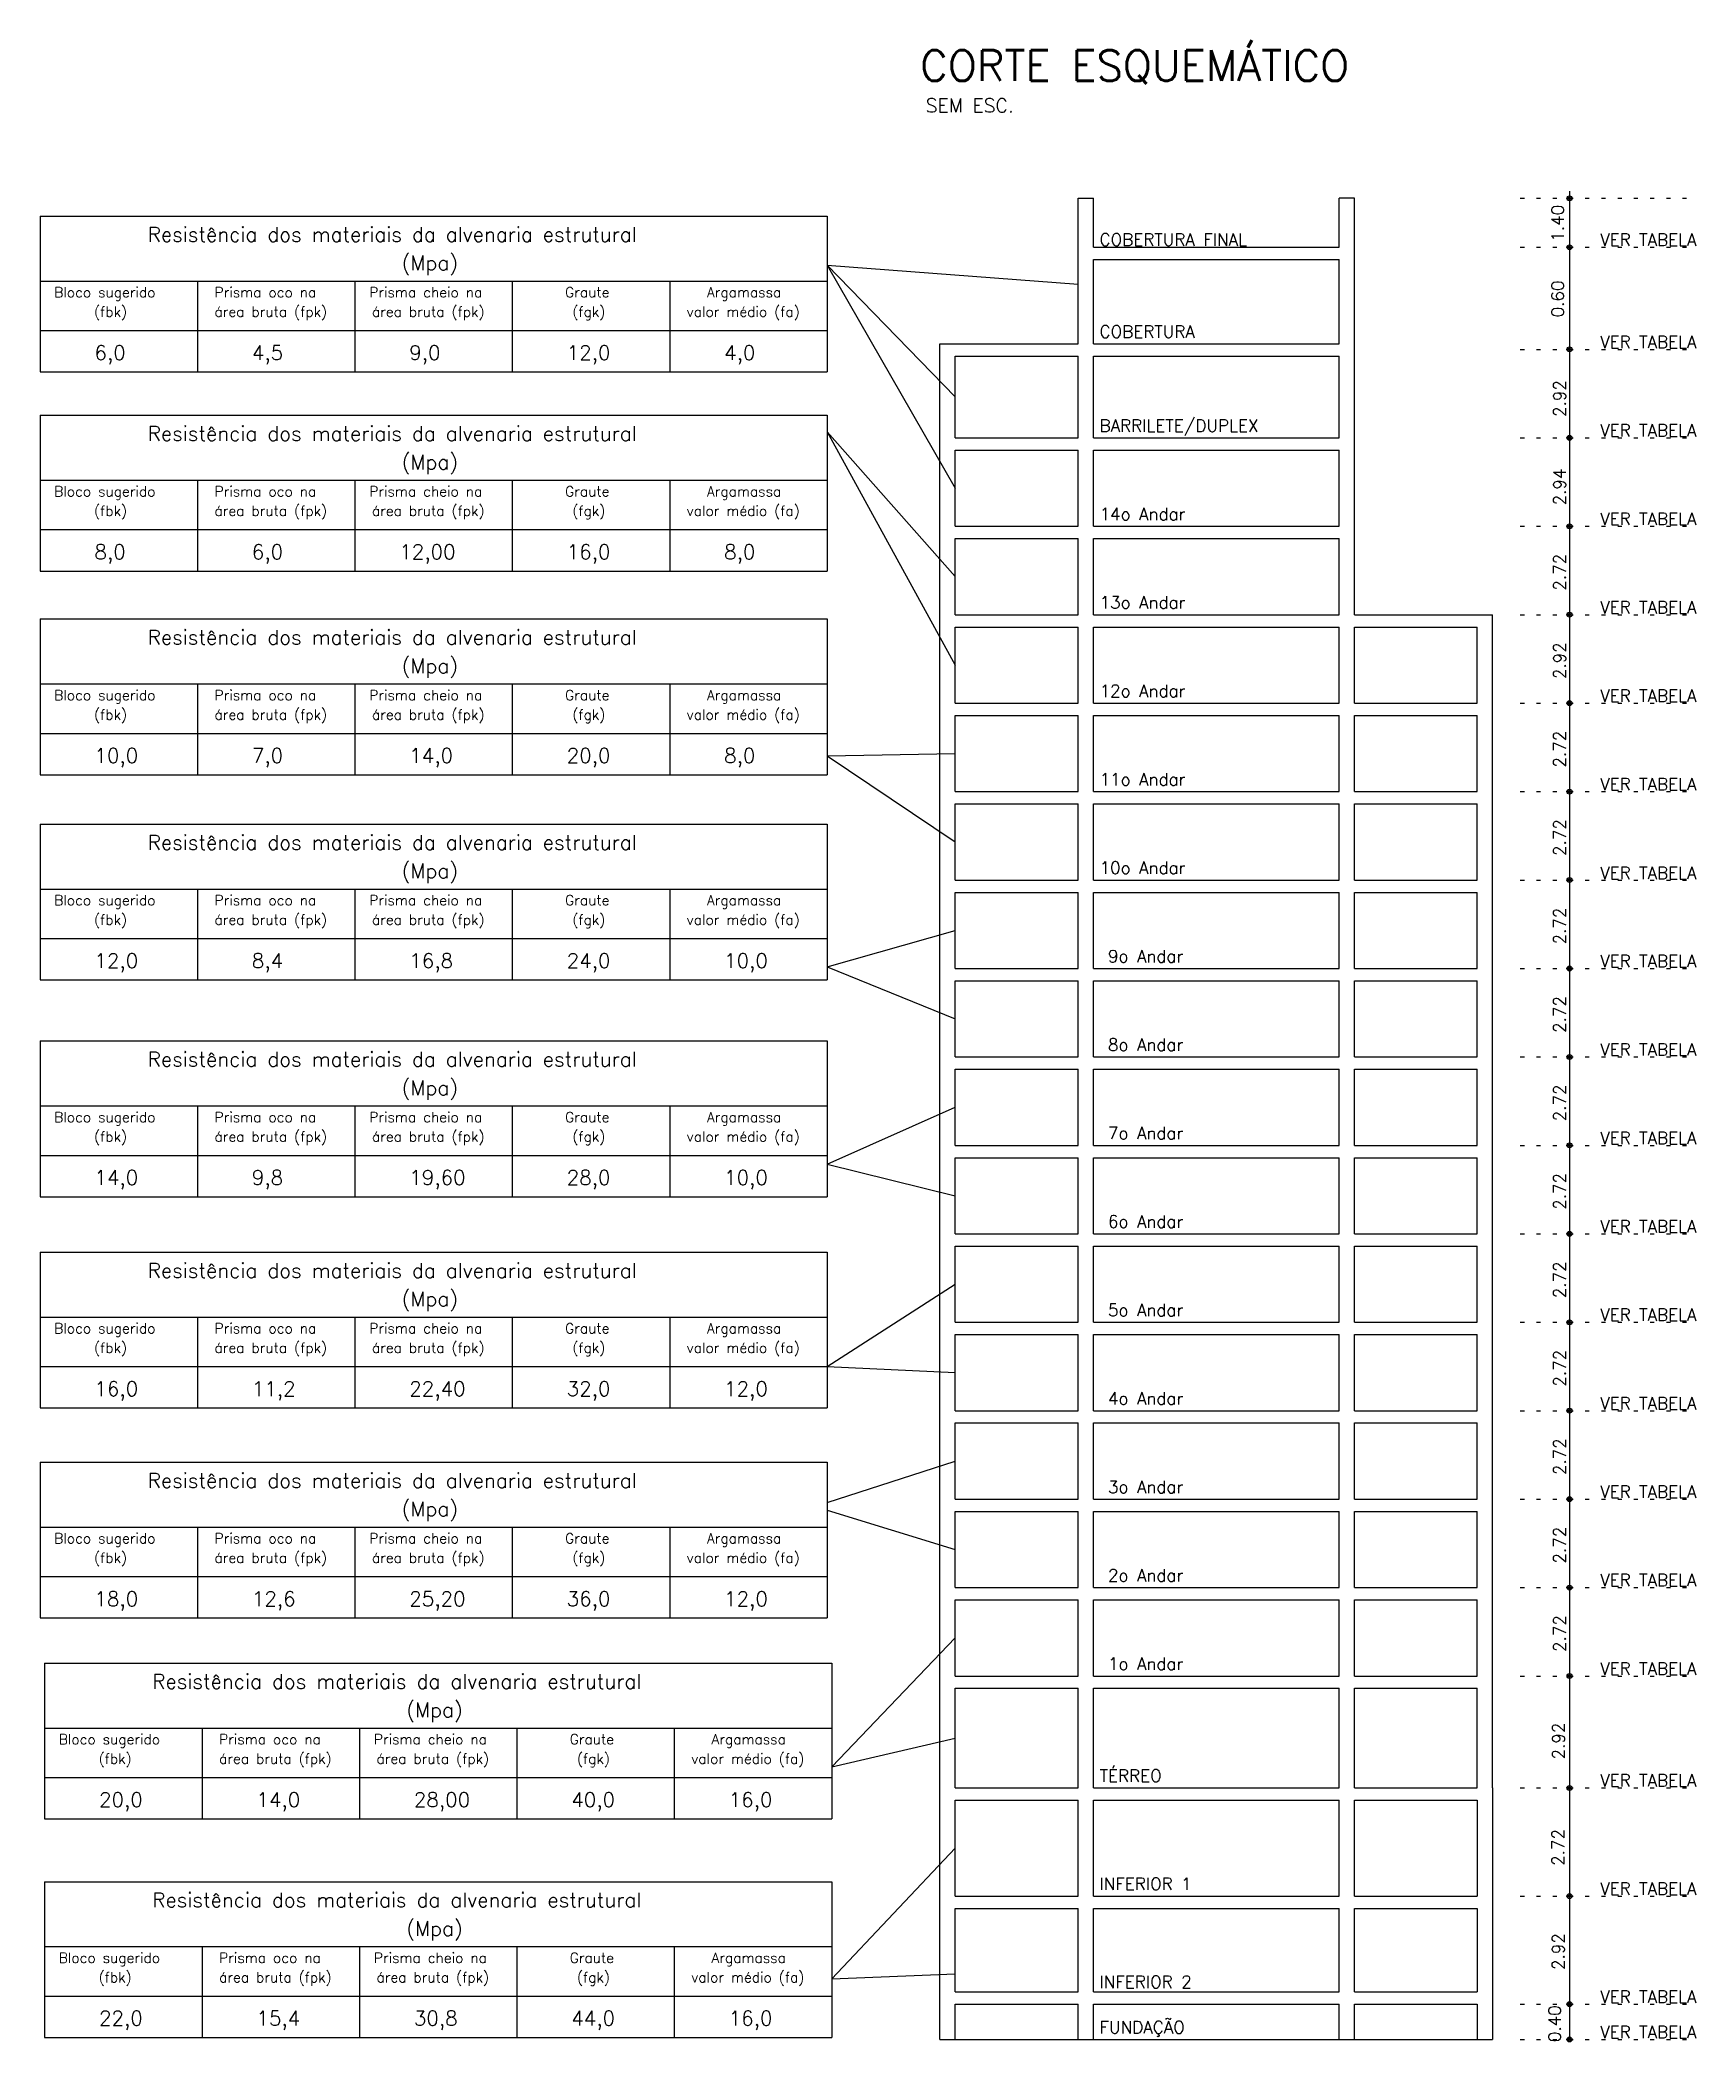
# Model space of a CAD drawing. Extents: x -14651 to 5271, y -4567 to 3191.
# Drawn here: x -10733 to -9713, y -4567 to -3334 of the extents above; entities that cross this region are included whole.
import ezdxf

# ---------------------------------------------------------------- set-up
doc = ezdxf.new("R2010")
doc.units = 0
doc.header["$LTSCALE"] = 25
doc.linetypes.add('ESTILO_TQS_0002', pattern=[0.4, 0.1, -0.3])
for name, color, linetype in [('228', 7, 'Continuous'), ('COTA', 1, 'Continuous'), ('Pena_1', 1, 'Continuous'), ('SEC-LIN', 1, 'ESTILO_TQS_0002'), ('T1', 2, 'Continuous'), ('T3', 4, 'Continuous'), ('TEXTO', 3, 'Continuous'), ('VIGA', 3, 'Continuous')]:
    doc.layers.add(name, color=color, linetype=linetype)
doc.styles.get("Standard").update_dxf_attribs({"font": 'romans.shx'})
doc.styles.add('Texto1', font='romans.shx', dxfattribs={"height": 9})
doc.styles.add('Texto2', font='romans.shx', dxfattribs={"height": 12.5})
doc.styles.add('Texto3', font='romans.shx', dxfattribs={"height": 20})

msp = doc.modelspace()

# ---------------------------------------------------------------- texts
at = {"layer": '228'}
for s, p in [('1.40', (-9794.1, -3458)), ('0.60', (-9794.1, -3504.65)), ('2.92', (-9792.87, -3565.99)), ('2.94', (-9792.87, -3620.49)), ('2.72', (-9792.87, -3673.03)), ('2.92', (-9792.87, -3727.53)), ('2.72', (-9792.87, -3782.03)), ('2.72', (-9792.87, -3836.53)), ('2.72', (-9792.87, -3891.03)), ('2.72', (-9792.87, -3945.53)), ('2.72', (-9792.87, -4000.03)), ('2.72', (-9792.87, -4054.53)), ('2.72', (-9792.87, -4109.03)), ('2.72', (-9792.87, -4163.53)), ('2.72', (-9792.87, -4218.03)), ('2.72', (-9792.87, -4272.53)), ('2.72', (-9792.87, -4327.03)), ('2.92', (-9793.55, -4393.24)), ('2.72', (-9793.79, -4458.81)), ('2.92', (-9793.66, -4522.97)), ('0.40', (-9795.94, -4567.45))]:
    msp.add_text(s, height=7.569, rotation=90, dxfattribs=at).set_placement(p)
at = {"layer": 'T1', "style": 'Texto1'}
msp.add_text('SEM ESC.', height=8.516, dxfattribs=at).set_placement((-10187.28, -3378.28))
at = {"layer": 'T3', "style": 'Texto3'}
msp.add_text('CORTE ESQUEMÁTICO', height=18.9235, dxfattribs=at).set_placement((-10190.67, -3358.97))
at = {"layer": 'TEXTO', "color": 2}
for s, height, style, p in [('Resistência dos materiais da alvenaria estrutural', 9, 'Texto1', (-10666.59, -3458.02)), ('(Mpa)', 9, 'Texto1', (-10510.12, -3475.59)), ('Bloco sugerido', 6.25, 'Texto2', (-10724.24, -3492.28)), ('Prisma oco na', 6.25, 'Texto2', (-10625.45, -3492.28)), ('Prisma cheio na', 6.25, 'Texto2', (-10530.1, -3492.28)), ('Graute', 6.25, 'Texto2', (-10409.42, -3492.28)), ('Argamassa', 6.25, 'Texto2', (-10322.04, -3492.28)), ('(fbk)', 6.25, 'Texto2', (-10699.69, -3504.28)), ('área bruta (fpk)', 6.25, 'Texto2', (-10625.45, -3504.28)), ('área bruta (fpk)', 6.25, 'Texto2', (-10528.45, -3504.28)), ('(fgk)', 6.25, 'Texto2', (-10404.97, -3504.28)), ('valor médio (fa)', 6.25, 'Texto2', (-10334.45, -3504.28)), ('Resistência dos materiais da alvenaria estrutural', 9, 'Texto1', (-10666.59, -3580.73)), ('(Mpa)', 9, 'Texto1', (-10510.12, -3598.3)), ('Bloco sugerido', 6.25, 'Texto2', (-10724.24, -3614.99)), ('Prisma oco na', 6.25, 'Texto2', (-10625.45, -3614.99)), ('Prisma cheio na', 6.25, 'Texto2', (-10530.1, -3614.99)), ('Graute', 6.25, 'Texto2', (-10409.42, -3614.99)), ('Argamassa', 6.25, 'Texto2', (-10322.04, -3614.99)), ('(fbk)', 6.25, 'Texto2', (-10699.69, -3626.99)), ('área bruta (fpk)', 6.25, 'Texto2', (-10625.45, -3626.99)), ('área bruta (fpk)', 6.25, 'Texto2', (-10528.45, -3626.99)), ('(fgk)', 6.25, 'Texto2', (-10404.97, -3626.99)), ('valor médio (fa)', 6.25, 'Texto2', (-10334.45, -3626.99)), ('Resistência dos materiais da alvenaria estrutural', 9, 'Texto1', (-10666.59, -3706.28)), ('(Mpa)', 9, 'Texto1', (-10510.12, -3723.85)), ('Bloco sugerido', 6.25, 'Texto2', (-10724.24, -3740.54)), ('Prisma oco na', 6.25, 'Texto2', (-10625.45, -3740.54)), ('Prisma cheio na', 6.25, 'Texto2', (-10530.1, -3740.54)), ('Graute', 6.25, 'Texto2', (-10409.42, -3740.54)), ('Argamassa', 6.25, 'Texto2', (-10322.04, -3740.54)), ('(fbk)', 6.25, 'Texto2', (-10699.69, -3752.54)), ('área bruta (fpk)', 6.25, 'Texto2', (-10625.45, -3752.54)), ('área bruta (fpk)', 6.25, 'Texto2', (-10528.45, -3752.54)), ('(fgk)', 6.25, 'Texto2', (-10404.97, -3752.54)), ('valor médio (fa)', 6.25, 'Texto2', (-10334.45, -3752.54)), ('Resistência dos materiais da alvenaria estrutural', 9, 'Texto1', (-10666.59, -3832.66)), ('(Mpa)', 9, 'Texto1', (-10510.12, -3850.23)), ('Bloco sugerido', 6.25, 'Texto2', (-10724.24, -3866.92)), ('Prisma oco na', 6.25, 'Texto2', (-10625.45, -3866.92)), ('Prisma cheio na', 6.25, 'Texto2', (-10530.1, -3866.92)), ('Graute', 6.25, 'Texto2', (-10409.42, -3866.92)), ('Argamassa', 6.25, 'Texto2', (-10322.04, -3866.92)), ('(fbk)', 6.25, 'Texto2', (-10699.69, -3878.92)), ('área bruta (fpk)', 6.25, 'Texto2', (-10625.45, -3878.92)), ('área bruta (fpk)', 6.25, 'Texto2', (-10528.45, -3878.92)), ('(fgk)', 6.25, 'Texto2', (-10404.97, -3878.92)), ('valor médio (fa)', 6.25, 'Texto2', (-10334.45, -3878.92)), ('Resistência dos materiais da alvenaria estrutural', 9, 'Texto1', (-10666.59, -3966.3)), ('(Mpa)', 9, 'Texto1', (-10510.12, -3983.87)), ('Bloco sugerido', 6.25, 'Texto2', (-10724.24, -4000.56)), ('Prisma oco na', 6.25, 'Texto2', (-10625.45, -4000.56)), ('Prisma cheio na', 6.25, 'Texto2', (-10530.1, -4000.56)), ('Graute', 6.25, 'Texto2', (-10409.42, -4000.56)), ('Argamassa', 6.25, 'Texto2', (-10322.04, -4000.56)), ('(fbk)', 6.25, 'Texto2', (-10699.69, -4012.56)), ('área bruta (fpk)', 6.25, 'Texto2', (-10625.45, -4012.56)), ('área bruta (fpk)', 6.25, 'Texto2', (-10528.45, -4012.56)), ('(fgk)', 6.25, 'Texto2', (-10404.97, -4012.56)), ('valor médio (fa)', 6.25, 'Texto2', (-10334.45, -4012.56)), ('Resistência dos materiais da alvenaria estrutural', 9, 'Texto1', (-10666.59, -4096.43)), ('(Mpa)', 9, 'Texto1', (-10510.12, -4114)), ('Bloco sugerido', 6.25, 'Texto2', (-10724.24, -4130.69)), ('Prisma oco na', 6.25, 'Texto2', (-10625.45, -4130.69)), ('Prisma cheio na', 6.25, 'Texto2', (-10530.1, -4130.69)), ('Graute', 6.25, 'Texto2', (-10409.42, -4130.69)), ('Argamassa', 6.25, 'Texto2', (-10322.04, -4130.69)), ('(fbk)', 6.25, 'Texto2', (-10699.69, -4142.69)), ('área bruta (fpk)', 6.25, 'Texto2', (-10625.45, -4142.69)), ('área bruta (fpk)', 6.25, 'Texto2', (-10528.45, -4142.69)), ('(fgk)', 6.25, 'Texto2', (-10404.97, -4142.69)), ('valor médio (fa)', 6.25, 'Texto2', (-10334.45, -4142.69)), ('Resistência dos materiais da alvenaria estrutural', 9, 'Texto1', (-10666.59, -4225.84)), ('(Mpa)', 9, 'Texto1', (-10510.12, -4243.41)), ('Bloco sugerido', 6.25, 'Texto2', (-10724.24, -4260.1)), ('Prisma oco na', 6.25, 'Texto2', (-10625.45, -4260.1)), ('Prisma cheio na', 6.25, 'Texto2', (-10530.1, -4260.1)), ('Graute', 6.25, 'Texto2', (-10409.42, -4260.1)), ('Argamassa', 6.25, 'Texto2', (-10322.04, -4260.1)), ('(fbk)', 6.25, 'Texto2', (-10699.69, -4272.1)), ('área bruta (fpk)', 6.25, 'Texto2', (-10625.45, -4272.1)), ('área bruta (fpk)', 6.25, 'Texto2', (-10528.45, -4272.1)), ('(fgk)', 6.25, 'Texto2', (-10404.97, -4272.1)), ('valor médio (fa)', 6.25, 'Texto2', (-10334.45, -4272.1)), ('Resistência dos materiais da alvenaria estrutural', 9, 'Texto1', (-10663.76, -4349.66)), ('(Mpa)', 9, 'Texto1', (-10507.29, -4367.23)), ('Bloco sugerido', 6.25, 'Texto2', (-10721.42, -4383.92)), ('Prisma oco na', 6.25, 'Texto2', (-10622.63, -4383.92)), ('Prisma cheio na', 6.25, 'Texto2', (-10527.28, -4383.92)), ('Graute', 6.25, 'Texto2', (-10406.6, -4383.92)), ('Argamassa', 6.25, 'Texto2', (-10319.21, -4383.92)), ('(fbk)', 6.25, 'Texto2', (-10696.86, -4395.92)), ('área bruta (fpk)', 6.25, 'Texto2', (-10622.63, -4395.92)), ('área bruta (fpk)', 6.25, 'Texto2', (-10525.63, -4395.92)), ('(fgk)', 6.25, 'Texto2', (-10402.14, -4395.92)), ('valor médio (fa)', 6.25, 'Texto2', (-10331.63, -4395.92)), ('Resistência dos materiais da alvenaria estrutural', 9, 'Texto1', (-10663.76, -4484.35)), ('(Mpa)', 9, 'Texto1', (-10507.29, -4501.91)), ('Bloco sugerido', 6.25, 'Texto2', (-10721.42, -4518.61)), ('Prisma oco na', 6.25, 'Texto2', (-10622.63, -4518.61)), ('Prisma cheio na', 6.25, 'Texto2', (-10527.28, -4518.61)), ('Graute', 6.25, 'Texto2', (-10406.6, -4518.61)), ('Argamassa', 6.25, 'Texto2', (-10319.21, -4518.61)), ('(fbk)', 6.25, 'Texto2', (-10696.86, -4530.61)), ('área bruta (fpk)', 6.25, 'Texto2', (-10622.63, -4530.61)), ('área bruta (fpk)', 6.25, 'Texto2', (-10525.63, -4530.61)), ('(fgk)', 6.25, 'Texto2', (-10402.14, -4530.61)), ('valor médio (fa)', 6.25, 'Texto2', (-10331.63, -4530.61))]:
    msp.add_text(s, height=height, dxfattribs=dict(at, style=style)).set_placement(p)
at = {"layer": 'TEXTO', "color": 3, "style": 'Texto1'}
for s, p in [('6,0', (-10699.47, -3530.89)), ('4,5', (-10602.47, -3530.89)), ('9,0', (-10505.47, -3530.89)), ('12,0', (-10408.47, -3530.89)), ('4,0', (-10311.47, -3530.89)), ('8,0', (-10699.47, -3653.6)), ('6,0', (-10602.47, -3653.6)), ('12,00', (-10511.63, -3653.6)), ('16,0', (-10408.47, -3653.6)), ('8,0', (-10311.47, -3653.6)), ('10,0', (-10699.47, -3779.15)), ('7,0', (-10602.47, -3779.15)), ('14,0', (-10505.47, -3779.15)), ('20,0', (-10408.47, -3779.15)), ('8,0', (-10311.47, -3779.15)), ('12,0', (-10699.47, -3905.53)), ('8,4', (-10602.47, -3905.53)), ('16,8', (-10505.47, -3905.53)), ('24,0', (-10408.47, -3905.53)), ('10,0', (-10311.47, -3905.53)), ('14,0', (-10699.47, -4039.17)), ('9,8', (-10602.47, -4039.17)), ('19,60', (-10505.47, -4039.17)), ('28,0', (-10408.47, -4039.17)), ('10,0', (-10311.47, -4039.17)), ('16,0', (-10699.47, -4169.3)), ('11,2', (-10602.47, -4169.3)), ('22,40', (-10505.47, -4169.3)), ('32,0', (-10408.47, -4169.3)), ('12,0', (-10311.47, -4169.3)), ('18,0', (-10699.47, -4298.71)), ('12,6', (-10602.47, -4298.71)), ('25,20', (-10505.47, -4298.71)), ('36,0', (-10408.47, -4298.71)), ('12,0', (-10311.47, -4298.71)), ('20,0', (-10696.64, -4422.53)), ('14,0', (-10599.64, -4422.53)), ('28,00', (-10502.64, -4422.53)), ('40,0', (-10405.64, -4422.53)), ('16,0', (-10308.64, -4422.53)), ('22,0', (-10696.64, -4557.21)), ('15,4', (-10599.64, -4557.21)), ('30,8', (-10502.64, -4557.21)), ('44,0', (-10405.64, -4557.21)), ('16,0', (-10308.64, -4557.21))]:
    msp.add_text(s, height=9, dxfattribs=at).set_placement(p)
at = {"layer": 'VIGA'}
for s, height, p in [('COBERTURA FINAL      ', 7.5694, (-10080.12, -3460.49)), ('VER TABELA', 7.569, (-9771.67, -3460.61)), ('COBERTURA', 7.569, (-10080.12, -3517.17)), ('VER TABELA', 7.569, (-9771.67, -3523.54)), ('BARRILETE/DUPLEX', 7.5694, (-10080.12, -3575.08)), ('VER TABELA', 7.569, (-9771.67, -3578.04)), ('14o Andar ', 7.569, (-10080.12, -3629.57)), ('VER TABELA', 7.569, (-9771.67, -3632.54)), ('13o Andar ', 7.569, (-10080.12, -3684.07)), ('VER TABELA', 7.569, (-9771.67, -3687.04)), ('12o Andar ', 7.569, (-10080.12, -3738.57)), ('VER TABELA', 7.569, (-9771.67, -3741.54)), ('11o Andar ', 7.569, (-10080.12, -3793.07)), ('VER TABELA', 7.569, (-9771.67, -3796.04)), ('10o Andar ', 7.569, (-10080.12, -3847.57)), ('VER TABELA', 7.569, (-9771.67, -3850.75)), (' 9o Andar ', 7.569, (-10080.12, -3902.07)), ('VER TABELA', 7.569, (-9771.67, -3905.04)), (' 8o Andar ', 7.569, (-10080.12, -3956.57)), ('VER TABELA', 7.569, (-9771.67, -3959.54)), (' 7o Andar ', 7.569, (-10080.12, -4011.07)), ('VER TABELA', 7.569, (-9771.67, -4014.04)), (' 6o Andar ', 7.569, (-10080.12, -4065.57)), ('VER TABELA', 7.569, (-9771.67, -4068.53)), (' 5o Andar ', 7.569, (-10080.12, -4120.07)), ('VER TABELA', 7.569, (-9771.67, -4123.03)), (' 4o Andar ', 7.569, (-10080.12, -4174.57)), ('VER TABELA', 7.569, (-9771.67, -4177.53)), (' 3o Andar ', 7.569, (-10080.12, -4229.07)), ('VER TABELA', 7.569, (-9771.67, -4232.03)), (' 2o Andar ', 7.569, (-10080.12, -4283.57)), ('VER TABELA', 7.569, (-9771.67, -4286.53)), (' 1o Andar ', 7.569, (-10080.12, -4338.07)), ('VER TABELA', 7.569, (-9771.67, -4341.03)), ('TÉRREO    ', 7.569, (-10080.12, -4407.01)), ('VER TABELA', 7.569, (-9771.67, -4409.98)), ('INFERIOR 1', 7.569, (-10080.12, -4473.66)), ('VER TABELA', 7.569, (-9771.67, -4476.62)), ('INFERIOR 2', 7.569, (-10080.12, -4534.08)), ('VER TABELA', 7.569, (-9771.67, -4543.23)), ('FUNDAÇÃO', 7.569, (-10080.12, -4562.03)), ('VER TABELA', 7.569, (-9771.67, -4565))]:
    msp.add_text(s, height=height, dxfattribs=at).set_placement(p)

# ---------------------------------------------------------------- linework, layer by layer
at = {"layer": '228'}
for p, q in [((-9790.6, -3426.83), (-9790.6, -3483.01)), ((-9790.6, -3467.87), (-9790.6, -3531.93)), ((-9790.6, -3516.79), (-9790.6, -3586.43)), ((-9790.6, -3571.29), (-9790.6, -3640.93)), ((-9790.6, -3625.79), (-9790.6, -3695.43)), ((-9790.6, -3680.29), (-9790.6, -3749.93)), ((-9790.6, -3734.79), (-9790.6, -3804.43)), ((-9790.6, -3789.29), (-9790.6, -3858.93)), ((-9790.6, -3843.79), (-9790.6, -3913.43)), ((-9790.6, -3898.29), (-9790.6, -3967.93)), ((-9790.6, -3952.79), (-9790.6, -4022.43)), ((-9790.6, -4007.29), (-9790.6, -4076.93)), ((-9790.6, -4061.79), (-9790.6, -4131.42)), ((-9790.6, -4116.29), (-9790.6, -4185.92)), ((-9790.6, -4170.79), (-9790.6, -4240.42)), ((-9790.6, -4225.29), (-9790.6, -4294.92)), ((-9790.6, -4279.78), (-9790.6, -4349.42)), ((-9790.6, -4334.28), (-9790.6, -4565.82))]:
    msp.add_line(p, q, dxfattribs=at)
for centre, radius in [((-9790.6, -3431.26), 1.51), ((-9790.6, -3431.26), 1.51), ((-9790.6, -3431.26), 0.757), ((-9790.6, -3431.26), 0.757), ((-9790.6, -3461.43), 1.51), ((-9790.6, -3461.43), 1.51), ((-9790.6, -3461.43), 0.757), ((-9790.6, -3461.43), 0.757), ((-9790.6, -3524.36), 1.51), ((-9790.6, -3524.36), 1.51), ((-9790.6, -3524.36), 0.757), ((-9790.6, -3524.36), 0.757), ((-9790.6, -3578.86), 1.51), ((-9790.6, -3578.86), 1.51), ((-9790.6, -3578.86), 0.757), ((-9790.6, -3578.86), 0.757), ((-9790.6, -3633.36), 1.51), ((-9790.6, -3633.36), 1.51), ((-9790.6, -3633.36), 0.757), ((-9790.6, -3633.36), 0.757), ((-9790.6, -3687.86), 1.51), ((-9790.6, -3687.86), 1.51), ((-9790.6, -3687.86), 0.757), ((-9790.6, -3687.86), 0.757), ((-9790.6, -3742.36), 1.51), ((-9790.6, -3742.36), 1.51), ((-9790.6, -3742.36), 0.757), ((-9790.6, -3742.36), 0.757), ((-9790.6, -3796.86), 1.51), ((-9790.6, -3796.86), 1.51), ((-9790.6, -3796.86), 0.757), ((-9790.6, -3796.86), 0.757), ((-9790.6, -3851.36), 1.51), ((-9790.6, -3851.36), 1.51), ((-9790.6, -3851.36), 0.757), ((-9790.6, -3851.36), 0.757), ((-9790.6, -3905.86), 1.51), ((-9790.6, -3905.86), 1.51), ((-9790.6, -3905.86), 0.757), ((-9790.6, -3905.86), 0.757), ((-9790.6, -3960.36), 1.51), ((-9790.6, -3960.36), 1.51), ((-9790.6, -3960.36), 0.757), ((-9790.6, -3960.36), 0.757), ((-9790.6, -4014.86), 1.51), ((-9790.6, -4014.86), 1.51), ((-9790.6, -4014.86), 0.757), ((-9790.6, -4014.86), 0.757), ((-9790.6, -4069.36), 1.51), ((-9790.6, -4069.36), 1.51), ((-9790.6, -4069.36), 0.757), ((-9790.6, -4069.36), 0.757), ((-9790.6, -4123.86), 1.51), ((-9790.6, -4123.86), 1.51), ((-9790.6, -4123.86), 0.757), ((-9790.6, -4123.86), 0.757), ((-9790.6, -4178.36), 1.51), ((-9790.6, -4178.36), 1.51), ((-9790.6, -4178.36), 0.757), ((-9790.6, -4178.36), 0.757), ((-9790.6, -4232.85), 1.51), ((-9790.6, -4232.85), 1.51), ((-9790.6, -4232.85), 0.757), ((-9790.6, -4232.85), 0.757), ((-9790.6, -4287.35), 1.51), ((-9790.6, -4287.35), 1.51), ((-9790.6, -4287.35), 0.757), ((-9790.6, -4287.35), 0.757), ((-9790.6, -4341.85), 1.51), ((-9790.6, -4341.85), 1.51), ((-9790.6, -4341.85), 0.757), ((-9790.6, -4341.85), 0.757), ((-9790.6, -4410.8), 1.51), ((-9790.6, -4410.8), 1.51), ((-9790.6, -4410.8), 0.757), ((-9790.6, -4410.8), 0.757), ((-9790.6, -4477.44), 1.51), ((-9790.6, -4477.44), 1.51), ((-9790.6, -4477.44), 0.757), ((-9790.6, -4477.44), 0.757), ((-9790.6, -4544.05), 1.51), ((-9790.6, -4544.05), 1.51), ((-9790.6, -4544.05), 0.757), ((-9790.6, -4544.05), 0.757), ((-9790.6, -4565.82), 1.51), ((-9790.6, -4565.82), 1.51), ((-9790.6, -4565.82), 0.757), ((-9790.6, -4565.82), 0.757)]:
    msp.add_circle(centre, radius, dxfattribs=at)
at = {"layer": 'COTA'}
for p, q in [((-10247.96, -3472.53), (-10169.06, -3609.89)), ((-10247.96, -3472.53), (-10169.06, -3553.69)), ((-10247.96, -3575.21), (-10169.06, -3664.39)), ((-10247.96, -3575.21), (-10169.06, -3718.89)), ((-10247.96, -3774.88), (-10169.06, -3773.39)), ((-10247.96, -3774.88), (-10169.06, -3827.89)), ((-10247.96, -3904.84), (-10169.06, -3882.39)), ((-10247.96, -3904.84), (-10169.06, -3936.89)), ((-10247.96, -4026.43), (-10169.06, -3991.39)), ((-10247.96, -4026.43), (-10169.06, -4045.89)), ((-10247.96, -4151.15), (-10169.06, -4100.39)), ((-10247.96, -4151.15), (-10169.06, -4154.89)), ((-10247.96, -4234.85), (-10169.06, -4209.39)), ((-10247.96, -4239.62), (-10169.06, -4263.89)), ((-10245.14, -4397.71), (-10169.06, -4318.39)), ((-10245.14, -4397.71), (-10169.06, -4380.11)), ((-10245.14, -4528.45), (-10169.06, -4447.91)), ((-10245.14, -4528.45), (-10169.06, -4525.41))]:
    msp.add_line(p, q, dxfattribs=at)
msp.add_lwpolyline([(-10247.96, -3472.53), (-10093.36, -3484.19)], dxfattribs=at)
at = {"layer": 'Pena_1'}
for p, q in [((-10732.96, -3442.24), (-10732.96, -3538.24)), ((-10732.96, -3442.24), (-10247.96, -3442.24)), ((-10247.96, -3442.24), (-10247.96, -3538.24)), ((-10732.96, -3482.24), (-10247.96, -3482.24)), ((-10635.96, -3482.24), (-10635.96, -3538.24)), ((-10538.96, -3482.24), (-10538.96, -3538.24)), ((-10441.96, -3482.24), (-10441.96, -3538.24)), ((-10344.96, -3482.24), (-10344.96, -3538.24)), ((-10732.96, -3512.74), (-10247.96, -3512.74)), ((-10732.96, -3538.24), (-10247.96, -3538.24)), ((-10732.96, -3564.94), (-10732.96, -3660.94)), ((-10732.96, -3564.94), (-10247.96, -3564.94)), ((-10247.96, -3564.94), (-10247.96, -3660.94)), ((-10732.96, -3604.94), (-10247.96, -3604.94)), ((-10635.96, -3604.94), (-10635.96, -3660.94)), ((-10538.96, -3604.94), (-10538.96, -3660.94)), ((-10441.96, -3604.94), (-10441.96, -3660.94)), ((-10344.96, -3604.94), (-10344.96, -3660.94)), ((-10732.96, -3635.44), (-10247.96, -3635.44)), ((-10732.96, -3660.94), (-10247.96, -3660.94)), ((-10732.96, -3690.49), (-10732.96, -3786.49)), ((-10732.96, -3690.49), (-10247.96, -3690.49)), ((-10247.96, -3690.49), (-10247.96, -3786.49)), ((-10732.96, -3730.49), (-10247.96, -3730.49)), ((-10635.96, -3730.49), (-10635.96, -3786.49)), ((-10538.96, -3730.49), (-10538.96, -3786.49)), ((-10441.96, -3730.49), (-10441.96, -3786.49)), ((-10344.96, -3730.49), (-10344.96, -3786.49)), ((-10732.96, -3760.99), (-10247.96, -3760.99)), ((-10732.96, -3786.49), (-10247.96, -3786.49)), ((-10732.96, -3816.88), (-10732.96, -3912.88)), ((-10732.96, -3816.88), (-10247.96, -3816.88)), ((-10247.96, -3816.88), (-10247.96, -3912.88)), ((-10732.96, -3856.88), (-10247.96, -3856.88)), ((-10635.96, -3856.88), (-10635.96, -3912.88)), ((-10538.96, -3856.88), (-10538.96, -3912.88)), ((-10441.96, -3856.88), (-10441.96, -3912.88)), ((-10344.96, -3856.88), (-10344.96, -3912.88)), ((-10732.96, -3887.38), (-10247.96, -3887.38)), ((-10732.96, -3912.88), (-10247.96, -3912.88)), ((-10732.96, -3950.52), (-10732.96, -4046.52)), ((-10732.96, -3950.52), (-10247.96, -3950.52)), ((-10247.96, -3950.52), (-10247.96, -4046.52)), ((-10732.96, -3990.52), (-10247.96, -3990.52)), ((-10635.96, -3990.52), (-10635.96, -4046.52)), ((-10538.96, -3990.52), (-10538.96, -4046.52)), ((-10441.96, -3990.52), (-10441.96, -4046.52)), ((-10344.96, -3990.52), (-10344.96, -4046.52)), ((-10732.96, -4021.02), (-10247.96, -4021.02)), ((-10732.96, -4046.52), (-10247.96, -4046.52)), ((-10732.96, -4080.65), (-10732.96, -4176.65)), ((-10732.96, -4080.65), (-10247.96, -4080.65)), ((-10247.96, -4080.65), (-10247.96, -4176.65)), ((-10732.96, -4120.65), (-10247.96, -4120.65)), ((-10635.96, -4120.65), (-10635.96, -4176.65)), ((-10538.96, -4120.65), (-10538.96, -4176.65)), ((-10441.96, -4120.65), (-10441.96, -4176.65)), ((-10344.96, -4120.65), (-10344.96, -4176.65)), ((-10732.96, -4151.15), (-10247.96, -4151.15)), ((-10732.96, -4176.65), (-10247.96, -4176.65)), ((-10732.96, -4210.06), (-10732.96, -4306.06)), ((-10732.96, -4210.06), (-10247.96, -4210.06)), ((-10247.96, -4210.06), (-10247.96, -4306.06)), ((-10732.96, -4250.06), (-10247.96, -4250.06)), ((-10635.96, -4250.06), (-10635.96, -4306.06)), ((-10538.96, -4250.06), (-10538.96, -4306.06)), ((-10441.96, -4250.06), (-10441.96, -4306.06)), ((-10344.96, -4250.06), (-10344.96, -4306.06)), ((-10732.96, -4280.56), (-10247.96, -4280.56)), ((-10732.96, -4306.06), (-10247.96, -4306.06)), ((-10730.14, -4333.87), (-10730.14, -4429.87)), ((-10730.14, -4333.87), (-10245.14, -4333.87)), ((-10245.14, -4333.87), (-10245.14, -4429.87)), ((-10730.14, -4373.87), (-10245.14, -4373.87)), ((-10633.14, -4373.87), (-10633.14, -4429.87)), ((-10536.14, -4373.87), (-10536.14, -4429.87)), ((-10439.14, -4373.87), (-10439.14, -4429.87)), ((-10342.14, -4373.87), (-10342.14, -4429.87)), ((-10730.14, -4404.37), (-10245.14, -4404.37)), ((-10730.14, -4429.87), (-10245.14, -4429.87)), ((-10730.14, -4468.56), (-10730.14, -4564.56)), ((-10730.14, -4468.56), (-10245.14, -4468.56)), ((-10245.14, -4468.56), (-10245.14, -4564.56)), ((-10730.14, -4508.56), (-10245.14, -4508.56)), ((-10633.14, -4508.56), (-10633.14, -4564.56)), ((-10536.14, -4508.56), (-10536.14, -4564.56)), ((-10439.14, -4508.56), (-10439.14, -4564.56)), ((-10342.14, -4508.56), (-10342.14, -4564.56)), ((-10730.14, -4539.06), (-10245.14, -4539.06)), ((-10730.14, -4564.56), (-10245.14, -4564.56))]:
    msp.add_line(p, q, dxfattribs=at)
at = {"layer": 'SEC-LIN'}
for p, q in [((-9820.87, -3431.26), (-9714.9, -3431.26)), ((-9820.87, -3461.43), (-9714.9, -3461.43)), ((-9820.87, -3524.36), (-9714.9, -3524.36)), ((-9820.87, -3578.86), (-9714.9, -3578.86)), ((-9820.87, -3633.36), (-9714.9, -3633.36)), ((-9820.87, -3687.86), (-9714.9, -3687.86)), ((-9820.87, -3742.36), (-9714.9, -3742.36)), ((-9820.87, -3796.86), (-9714.9, -3796.86)), ((-9820.87, -3851.36), (-9714.9, -3851.36)), ((-9820.87, -3905.86), (-9714.9, -3905.86)), ((-9820.87, -3960.36), (-9714.9, -3960.36)), ((-9820.87, -4014.86), (-9714.9, -4014.86)), ((-9820.87, -4069.36), (-9714.9, -4069.36)), ((-9820.87, -4123.86), (-9714.9, -4123.86)), ((-9820.87, -4178.36), (-9714.9, -4178.36)), ((-9820.87, -4232.85), (-9714.9, -4232.85)), ((-9820.87, -4287.35), (-9714.9, -4287.35)), ((-9820.87, -4341.85), (-9714.9, -4341.85)), ((-9820.87, -4410.8), (-9714.9, -4410.8)), ((-9820.87, -4477.44), (-9714.9, -4477.44)), ((-9820.87, -4544.05), (-9714.9, -4544.05)), ((-9820.87, -4565.82), (-9714.9, -4565.82))]:
    msp.add_line(p, q, dxfattribs=at)
at = {"layer": 'VIGA'}
for p, q in [((-10093.36, -3438.83), (-10093.36, -3431.26)), ((-10093.36, -3431.26), (-10083.9, -3431.26)), ((-10093.36, -3461.43), (-10093.36, -3438.83)), ((-10083.9, -3461.43), (-10083.9, -3431.26)), ((-9932.51, -3461.43), (-9932.51, -3431.26)), ((-9923.05, -3431.26), (-9932.51, -3431.26)), ((-9923.05, -3687.86), (-9923.05, -3431.26)), ((-10093.36, -3469), (-10093.36, -3461.43)), ((-10083.9, -3461.43), (-9932.51, -3461.43)), ((-10093.36, -3520.95), (-10093.36, -3469)), ((-10083.9, -3469), (-9932.51, -3469)), ((-10083.9, -3520.95), (-10083.9, -3469)), ((-9932.51, -3520.95), (-9932.51, -3469)), ((-10178.52, -3528.52), (-10178.52, -3520.95)), ((-10178.52, -3520.95), (-10093.36, -3520.95)), ((-10178.52, -3528.52), (-10178.52, -3520.95)), ((-10083.9, -3520.95), (-9932.51, -3520.95)), ((-10178.52, -3578.86), (-10178.52, -3528.52)), ((-10169.06, -3528.52), (-10093.36, -3528.52)), ((-10169.06, -3578.86), (-10169.06, -3528.52)), ((-10093.36, -3578.86), (-10093.36, -3528.52)), ((-10093.36, -3578.86), (-10093.36, -3528.52)), ((-10083.9, -3528.52), (-9932.51, -3528.52)), ((-10083.9, -3578.86), (-10083.9, -3528.52)), ((-9932.51, -3578.86), (-9932.51, -3528.52)), ((-10178.52, -3586.43), (-10178.52, -3578.86)), ((-10178.52, -3586.43), (-10178.52, -3578.86)), ((-10178.52, -3633.36), (-10178.52, -3586.43)), ((-10169.06, -3578.86), (-10093.36, -3578.86)), ((-10169.06, -3578.86), (-10093.36, -3578.86)), ((-10169.06, -3578.86), (-10093.36, -3578.86)), ((-10169.06, -3586.43), (-10093.36, -3586.43)), ((-10169.06, -3633.36), (-10169.06, -3586.43)), ((-10093.36, -3633.36), (-10093.36, -3586.43)), ((-10093.36, -3633.36), (-10093.36, -3586.43)), ((-10083.9, -3578.86), (-9932.51, -3578.86)), ((-10083.9, -3578.86), (-9932.51, -3578.86)), ((-10083.9, -3578.86), (-9932.51, -3578.86)), ((-10083.9, -3586.43), (-9932.51, -3586.43)), ((-10083.9, -3633.36), (-10083.9, -3586.43)), ((-9932.51, -3633.36), (-9932.51, -3586.43)), ((-10178.52, -3640.93), (-10178.52, -3633.36)), ((-10169.06, -3633.36), (-10093.36, -3633.36)), ((-10083.9, -3633.36), (-9932.51, -3633.36)), ((-10178.52, -3687.86), (-10178.52, -3640.93)), ((-10169.06, -3640.93), (-10093.36, -3640.93)), ((-10169.06, -3687.86), (-10169.06, -3640.93)), ((-10093.36, -3687.86), (-10093.36, -3640.93)), ((-10093.36, -3687.86), (-10093.36, -3640.93)), ((-10083.9, -3640.93), (-9932.51, -3640.93)), ((-10083.9, -3687.86), (-10083.9, -3640.93)), ((-9932.51, -3687.86), (-9932.51, -3640.93)), ((-10178.52, -3695.43), (-10178.52, -3687.86)), ((-10169.06, -3687.86), (-10093.36, -3687.86)), ((-10083.9, -3687.86), (-9932.51, -3687.86)), ((-9923.05, -3687.86), (-9837.9, -3687.86)), ((-9837.9, -3695.43), (-9837.9, -3687.86)), ((-10178.52, -3742.36), (-10178.52, -3695.43)), ((-10169.06, -3695.43), (-10093.36, -3695.43)), ((-10169.06, -3742.36), (-10169.06, -3695.43)), ((-10093.36, -3742.36), (-10093.36, -3695.43)), ((-10093.36, -3742.36), (-10093.36, -3695.43)), ((-10083.9, -3695.43), (-9932.51, -3695.43)), ((-10083.9, -3742.36), (-10083.9, -3695.43)), ((-9932.51, -3742.36), (-9932.51, -3695.43)), ((-9923.05, -3695.43), (-9847.36, -3695.43)), ((-9923.05, -3742.36), (-9923.05, -3695.43)), ((-9923.05, -3742.36), (-9923.05, -3695.43)), ((-9847.36, -3742.36), (-9847.36, -3695.43)), ((-9837.9, -3742.36), (-9837.9, -3695.43)), ((-10178.52, -3749.93), (-10178.52, -3742.36)), ((-10178.52, -3796.86), (-10178.52, -3749.93)), ((-10169.06, -3742.36), (-10093.36, -3742.36)), ((-10169.06, -3749.93), (-10093.36, -3749.93)), ((-10169.06, -3796.86), (-10169.06, -3749.93)), ((-10093.36, -3796.86), (-10093.36, -3749.93)), ((-10093.36, -3796.86), (-10093.36, -3749.93)), ((-10083.9, -3742.36), (-9932.51, -3742.36)), ((-10083.9, -3749.93), (-9932.51, -3749.93)), ((-10083.9, -3796.86), (-10083.9, -3749.93)), ((-9932.51, -3796.86), (-9932.51, -3749.93)), ((-9923.05, -3742.36), (-9847.36, -3742.36)), ((-9923.05, -3749.93), (-9847.36, -3749.93)), ((-9923.05, -3796.86), (-9923.05, -3749.93)), ((-9923.05, -3796.86), (-9923.05, -3749.93)), ((-9847.36, -3796.86), (-9847.36, -3749.93)), ((-9837.9, -3749.93), (-9837.9, -3742.36)), ((-9837.9, -3796.86), (-9837.9, -3749.93)), ((-10178.52, -3804.43), (-10178.52, -3796.86)), ((-10169.06, -3796.86), (-10093.36, -3796.86)), ((-10083.9, -3796.86), (-9932.51, -3796.86)), ((-9923.05, -3796.86), (-9847.36, -3796.86)), ((-9837.9, -3804.43), (-9837.9, -3796.86)), ((-10178.52, -3851.36), (-10178.52, -3804.43)), ((-10169.06, -3804.43), (-10093.36, -3804.43)), ((-10169.06, -3851.36), (-10169.06, -3804.43)), ((-10093.36, -3851.36), (-10093.36, -3804.43)), ((-10093.36, -3851.36), (-10093.36, -3804.43)), ((-10083.9, -3804.43), (-9932.51, -3804.43)), ((-10083.9, -3851.36), (-10083.9, -3804.43)), ((-9932.51, -3851.36), (-9932.51, -3804.43)), ((-9923.05, -3804.43), (-9847.36, -3804.43)), ((-9923.05, -3851.36), (-9923.05, -3804.43)), ((-9923.05, -3851.36), (-9923.05, -3804.43)), ((-9847.36, -3851.36), (-9847.36, -3804.43)), ((-9837.9, -3851.36), (-9837.9, -3804.43)), ((-10178.52, -3858.93), (-10178.52, -3851.36)), ((-10178.52, -3905.86), (-10178.52, -3858.93)), ((-10169.06, -3851.36), (-10093.36, -3851.36)), ((-10169.06, -3858.93), (-10093.36, -3858.93)), ((-10169.06, -3905.86), (-10169.06, -3858.93)), ((-10093.36, -3905.86), (-10093.36, -3858.93)), ((-10093.36, -3905.86), (-10093.36, -3858.93)), ((-10083.9, -3851.36), (-9932.51, -3851.36)), ((-10083.9, -3858.93), (-9932.51, -3858.93)), ((-10083.9, -3905.86), (-10083.9, -3858.93)), ((-9932.51, -3905.86), (-9932.51, -3858.93)), ((-9923.05, -3851.36), (-9847.36, -3851.36)), ((-9923.05, -3858.93), (-9847.36, -3858.93)), ((-9923.05, -3905.86), (-9923.05, -3858.93)), ((-9923.05, -3905.86), (-9923.05, -3858.93)), ((-9847.36, -3905.86), (-9847.36, -3858.93)), ((-9837.9, -3858.93), (-9837.9, -3851.36)), ((-9837.9, -3905.86), (-9837.9, -3858.93)), ((-10178.52, -3913.43), (-10178.52, -3905.86)), ((-10169.06, -3905.86), (-10093.36, -3905.86)), ((-10083.9, -3905.86), (-9932.51, -3905.86)), ((-9923.05, -3905.86), (-9847.36, -3905.86)), ((-9837.9, -3913.43), (-9837.9, -3905.86)), ((-10178.52, -3960.36), (-10178.52, -3913.43)), ((-10169.06, -3913.43), (-10093.36, -3913.43)), ((-10169.06, -3960.36), (-10169.06, -3913.43)), ((-10093.36, -3960.36), (-10093.36, -3913.43)), ((-10093.36, -3960.36), (-10093.36, -3913.43)), ((-10083.9, -3913.43), (-9932.51, -3913.43)), ((-10083.9, -3960.36), (-10083.9, -3913.43)), ((-9932.51, -3960.36), (-9932.51, -3913.43)), ((-9923.05, -3913.43), (-9847.36, -3913.43)), ((-9923.05, -3960.36), (-9923.05, -3913.43)), ((-9923.05, -3960.36), (-9923.05, -3913.43)), ((-9847.36, -3960.36), (-9847.36, -3913.43)), ((-9837.9, -3960.36), (-9837.9, -3913.43)), ((-10178.52, -3967.93), (-10178.52, -3960.36)), ((-10178.52, -4014.86), (-10178.52, -3967.93)), ((-10169.06, -3960.36), (-10093.36, -3960.36)), ((-10169.06, -3967.93), (-10093.36, -3967.93)), ((-10169.06, -4014.86), (-10169.06, -3967.93)), ((-10093.36, -4014.86), (-10093.36, -3967.93)), ((-10093.36, -4014.86), (-10093.36, -3967.93)), ((-10083.9, -3960.36), (-9932.51, -3960.36)), ((-10083.9, -3967.93), (-9932.51, -3967.93)), ((-10083.9, -4014.86), (-10083.9, -3967.93)), ((-9932.51, -4014.86), (-9932.51, -3967.93)), ((-9923.05, -3960.36), (-9847.36, -3960.36)), ((-9923.05, -3967.93), (-9847.36, -3967.93)), ((-9923.05, -4014.86), (-9923.05, -3967.93)), ((-9923.05, -4014.86), (-9923.05, -3967.93)), ((-9847.36, -4014.86), (-9847.36, -3967.93)), ((-9837.9, -3967.93), (-9837.9, -3960.36)), ((-9837.9, -4014.86), (-9837.9, -3967.93)), ((-10178.52, -4022.43), (-10178.52, -4014.86)), ((-10169.06, -4014.86), (-10093.36, -4014.86)), ((-10083.9, -4014.86), (-9932.51, -4014.86)), ((-9923.05, -4014.86), (-9847.36, -4014.86)), ((-9837.9, -4022.43), (-9837.9, -4014.86)), ((-10178.52, -4069.36), (-10178.52, -4022.43)), ((-10169.06, -4022.43), (-10093.36, -4022.43)), ((-10169.06, -4069.36), (-10169.06, -4022.43)), ((-10093.36, -4069.36), (-10093.36, -4022.43)), ((-10093.36, -4069.36), (-10093.36, -4022.43)), ((-10083.9, -4022.43), (-9932.51, -4022.43)), ((-10083.9, -4069.36), (-10083.9, -4022.43)), ((-9932.51, -4069.36), (-9932.51, -4022.43)), ((-9923.05, -4022.43), (-9847.36, -4022.43)), ((-9923.05, -4069.36), (-9923.05, -4022.43)), ((-9923.05, -4069.36), (-9923.05, -4022.43)), ((-9847.36, -4069.36), (-9847.36, -4022.43)), ((-9837.9, -4069.36), (-9837.9, -4022.43)), ((-10178.52, -4076.93), (-10178.52, -4069.36)), ((-10169.06, -4069.36), (-10093.36, -4069.36)), ((-10083.9, -4069.36), (-9932.51, -4069.36)), ((-9923.05, -4069.36), (-9847.36, -4069.36)), ((-9837.9, -4076.93), (-9837.9, -4069.36)), ((-10178.52, -4123.86), (-10178.52, -4076.93)), ((-10169.06, -4076.93), (-10093.36, -4076.93)), ((-10169.06, -4123.86), (-10169.06, -4076.93)), ((-10093.36, -4123.86), (-10093.36, -4076.93)), ((-10093.36, -4123.86), (-10093.36, -4076.93)), ((-10083.9, -4076.93), (-9932.51, -4076.93)), ((-10083.9, -4123.86), (-10083.9, -4076.93)), ((-9932.51, -4123.86), (-9932.51, -4076.93)), ((-9923.05, -4076.93), (-9847.36, -4076.93)), ((-9923.05, -4123.86), (-9923.05, -4076.93)), ((-9923.05, -4123.86), (-9923.05, -4076.93)), ((-9847.36, -4123.86), (-9847.36, -4076.93)), ((-9837.9, -4123.86), (-9837.9, -4076.93)), ((-10178.52, -4131.42), (-10178.52, -4123.86)), ((-10178.52, -4178.36), (-10178.52, -4131.42)), ((-10169.06, -4123.86), (-10093.36, -4123.86)), ((-10169.06, -4131.42), (-10093.36, -4131.42)), ((-10169.06, -4178.36), (-10169.06, -4131.42)), ((-10093.36, -4178.36), (-10093.36, -4131.42)), ((-10093.36, -4178.36), (-10093.36, -4131.42)), ((-10083.9, -4123.86), (-9932.51, -4123.86)), ((-10083.9, -4131.42), (-9932.51, -4131.42)), ((-10083.9, -4178.36), (-10083.9, -4131.42)), ((-9932.51, -4178.36), (-9932.51, -4131.42)), ((-9923.05, -4123.86), (-9847.36, -4123.86)), ((-9923.05, -4131.42), (-9847.36, -4131.42)), ((-9923.05, -4178.36), (-9923.05, -4131.42)), ((-9923.05, -4178.36), (-9923.05, -4131.42)), ((-9847.36, -4178.36), (-9847.36, -4131.42)), ((-9837.9, -4131.42), (-9837.9, -4123.86)), ((-9837.9, -4178.36), (-9837.9, -4131.42)), ((-10178.52, -4185.92), (-10178.52, -4178.36)), ((-10169.06, -4178.36), (-10093.36, -4178.36)), ((-10083.9, -4178.36), (-9932.51, -4178.36)), ((-9923.05, -4178.36), (-9847.36, -4178.36)), ((-9837.9, -4185.92), (-9837.9, -4178.36)), ((-10178.52, -4565.82), (-10178.52, -4185.92)), ((-10169.06, -4185.92), (-10093.36, -4185.92)), ((-10169.06, -4232.85), (-10169.06, -4185.92)), ((-10093.36, -4232.85), (-10093.36, -4185.92)), ((-10093.36, -4232.85), (-10093.36, -4185.92)), ((-10083.9, -4185.92), (-9932.51, -4185.92)), ((-10083.9, -4232.85), (-10083.9, -4185.92)), ((-9932.51, -4232.85), (-9932.51, -4185.92)), ((-9923.05, -4185.92), (-9847.36, -4185.92)), ((-9923.05, -4232.85), (-9923.05, -4185.92)), ((-9923.05, -4232.85), (-9923.05, -4185.92)), ((-9847.36, -4232.85), (-9847.36, -4185.92)), ((-9837.9, -4232.85), (-9837.9, -4185.92)), ((-10169.06, -4232.85), (-10093.36, -4232.85)), ((-10169.06, -4240.42), (-10093.36, -4240.42)), ((-10169.06, -4287.35), (-10169.06, -4240.42)), ((-10093.36, -4287.35), (-10093.36, -4240.42)), ((-10093.36, -4287.35), (-10093.36, -4240.42)), ((-10083.9, -4232.85), (-9932.51, -4232.85)), ((-10083.9, -4240.42), (-9932.51, -4240.42)), ((-10083.9, -4287.35), (-10083.9, -4240.42)), ((-9932.51, -4287.35), (-9932.51, -4240.42)), ((-9923.05, -4232.85), (-9847.36, -4232.85)), ((-9923.05, -4240.42), (-9847.36, -4240.42)), ((-9923.05, -4287.35), (-9923.05, -4240.42)), ((-9923.05, -4287.35), (-9923.05, -4240.42)), ((-9847.36, -4287.35), (-9847.36, -4240.42)), ((-9837.9, -4240.42), (-9837.9, -4232.85)), ((-9837.9, -4287.35), (-9837.9, -4240.42)), ((-10169.06, -4287.35), (-10093.36, -4287.35)), ((-10083.9, -4287.35), (-9932.51, -4287.35)), ((-9923.05, -4287.35), (-9847.36, -4287.35)), ((-9837.9, -4294.92), (-9837.9, -4287.35)), ((-10169.06, -4294.92), (-10093.36, -4294.92)), ((-10169.06, -4341.85), (-10169.06, -4294.92)), ((-10093.36, -4341.85), (-10093.36, -4294.92)), ((-10093.36, -4341.85), (-10093.36, -4294.92)), ((-10083.9, -4294.92), (-9932.51, -4294.92)), ((-10083.9, -4341.85), (-10083.9, -4294.92)), ((-9932.51, -4341.85), (-9932.51, -4294.92)), ((-9923.05, -4294.92), (-9847.36, -4294.92)), ((-9923.05, -4341.85), (-9923.05, -4294.92)), ((-9923.05, -4341.85), (-9923.05, -4294.92)), ((-9847.36, -4341.85), (-9847.36, -4294.92)), ((-9837.9, -4341.85), (-9837.9, -4294.92)), ((-10169.06, -4341.85), (-10093.36, -4341.85)), ((-10083.9, -4341.85), (-9932.51, -4341.85)), ((-9923.05, -4341.85), (-9847.36, -4341.85)), ((-9837.9, -4349.42), (-9837.9, -4341.85)), ((-10169.06, -4349.42), (-10093.36, -4349.42)), ((-10169.06, -4410.8), (-10169.06, -4349.42)), ((-10093.36, -4410.8), (-10093.36, -4349.42)), ((-10093.36, -4410.8), (-10093.36, -4349.42)), ((-10083.9, -4349.42), (-9932.51, -4349.42)), ((-10083.9, -4410.8), (-10083.9, -4349.42)), ((-9932.51, -4410.8), (-9932.51, -4349.42)), ((-9923.05, -4349.42), (-9847.36, -4349.42)), ((-9923.05, -4410.8), (-9923.05, -4349.42)), ((-9923.05, -4410.8), (-9923.05, -4349.42)), ((-9847.36, -4410.8), (-9847.36, -4349.42)), ((-9837.9, -4410.8), (-9837.9, -4349.42)), ((-10169.06, -4410.8), (-10093.36, -4410.8)), ((-10083.9, -4410.8), (-9932.51, -4410.8)), ((-9923.05, -4410.8), (-9847.36, -4410.8)), ((-9837.9, -4410.8), (-9837.9, -4565.82)), ((-10169.06, -4418.37), (-10093.36, -4418.37)), ((-10169.06, -4477.44), (-10169.06, -4418.37)), ((-10093.36, -4477.44), (-10093.36, -4418.37)), ((-10093.36, -4477.44), (-10093.36, -4418.37)), ((-10083.9, -4418.37), (-9932.51, -4418.37)), ((-10083.9, -4477.44), (-10083.9, -4418.37)), ((-9932.51, -4477.44), (-9932.51, -4418.37)), ((-9923.05, -4418.37), (-9847.36, -4418.37)), ((-9923.05, -4477.44), (-9923.05, -4418.37)), ((-9847.36, -4418.37), (-9847.36, -4477.44)), ((-10169.06, -4477.44), (-10093.36, -4477.44)), ((-10169.06, -4477.44), (-10093.36, -4477.44)), ((-10083.9, -4477.44), (-9932.51, -4477.44)), ((-10083.9, -4477.44), (-9932.51, -4477.44)), ((-9923.05, -4477.44), (-9847.36, -4477.44)), ((-10169.06, -4485.01), (-10093.36, -4485.01)), ((-10169.06, -4536.49), (-10169.06, -4485.01)), ((-10093.36, -4536.49), (-10093.36, -4485.01)), ((-10093.36, -4536.49), (-10093.36, -4485.01)), ((-10083.9, -4485.01), (-9932.51, -4485.01)), ((-10083.9, -4536.49), (-10083.9, -4485.01)), ((-9932.51, -4536.49), (-9932.51, -4485.01)), ((-9923.05, -4485.01), (-9847.36, -4485.01)), ((-9923.05, -4536.49), (-9923.05, -4485.01)), ((-9847.36, -4485.01), (-9847.36, -4536.49)), ((-10169.06, -4536.49), (-10093.36, -4536.49)), ((-10083.9, -4536.49), (-9932.51, -4536.49)), ((-9923.05, -4536.49), (-9847.36, -4536.49)), ((-10169.06, -4565.82), (-10169.06, -4544.05)), ((-10169.06, -4544.05), (-10093.36, -4544.05)), ((-10093.36, -4565.82), (-10093.36, -4544.05)), ((-10083.9, -4565.82), (-10083.9, -4544.05)), ((-10083.9, -4544.05), (-9932.51, -4544.05)), ((-9932.51, -4565.82), (-9932.51, -4544.05)), ((-9923.05, -4565.82), (-9923.05, -4544.05)), ((-9923.05, -4544.05), (-9847.36, -4544.05)), ((-9847.36, -4544.05), (-9847.36, -4565.82)), ((-10178.52, -4565.82), (-9837.9, -4565.82))]:
    msp.add_line(p, q, dxfattribs=at)

msp.set_redraw_order([(e.dxf.handle, doc.entitydb.next_handle()) for e in msp.query("TEXT MTEXT ATTDEF DIMENSION ARC_DIMENSION")])  # texts and dimensions are drawn at this point

doc.saveas('drawing.dxf')
